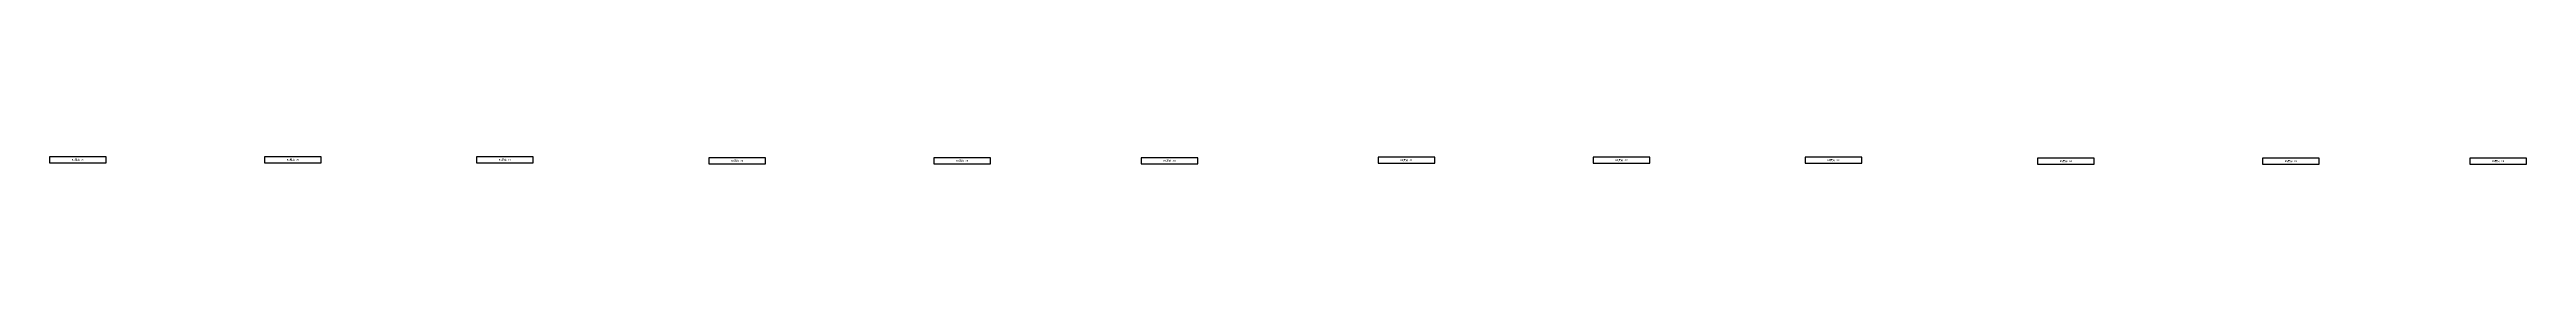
# Model space of a CAD drawing. Header units: inches. Extents: x 44145 to 132907, y -98283 to 21892.
# Drawn here: x 44806 to 86125, y -6631 to -6506 of the extents above; entities that cross this region are included whole.
import ezdxf
from ezdxf.enums import TextEntityAlignment as Align

# ---------------------------------------------------------------- set-up
doc = ezdxf.new("R2010")
doc.units = ezdxf.units.IN
doc.layers.add('NUMBERS', color=7, linetype='Continuous')
doc.layers.add('OUTER', color=7, linetype='Continuous')

msp = doc.modelspace()

# ---------------------------------------------------------------- linework, layer by layer
at = {"layer": 'OUTER'}
for points in [[(44806, -6608), (45752, -6608), (45752, -6506), (44806, -6506), (44806, -6608)], [(48393, -6608), (49339, -6608), (49339, -6506), (48393, -6506), (48393, -6608)], [(51928, -6608), (52874, -6608), (52874, -6506), (51928, -6506), (51928, -6608)], [(55805, -6625), (56751, -6625), (56751, -6523), (55805, -6523), (55805, -6625)], [(59558, -6625), (60504, -6625), (60504, -6523), (59558, -6523), (59558, -6625)], [(63016, -6625), (63962, -6625), (63962, -6523), (63016, -6523), (63016, -6625)], [(66969, -6614), (67915, -6614), (67915, -6513), (66969, -6513), (66969, -6614)], [(70556, -6614), (71502, -6614), (71502, -6513), (70556, -6513), (70556, -6614)], [(74091, -6614), (75037, -6614), (75037, -6513), (74091, -6513), (74091, -6614)], [(77968, -6631), (78914, -6631), (78914, -6530), (77968, -6530), (77968, -6631)], [(81721, -6631), (82667, -6631), (82667, -6530), (81721, -6530), (81721, -6631)], [(85179, -6631), (86125, -6631), (86125, -6530), (85179, -6530), (85179, -6631)]]:
    msp.add_lwpolyline(points, dxfattribs=at)

# ---------------------------------------------------------------- texts
at = {"layer": 'NUMBERS'}
for s, p in [('B5厨房-25', (45279, -6557)), ('B5厨房-26', (48866, -6557)), ('B5厨房-27', (52401, -6557)), ('B5厨房-28', (56278, -6574)), ('B5厨房-29', (60031, -6574)), ('B5厨房-30', (63489, -6574)), ('B5厨房-31', (67442, -6563)), ('B5厨房-32', (71029, -6563)), ('B5厨房-33', (74564, -6563)), ('B5厨房-34', (78441, -6580)), ('B5厨房-35', (82194, -6580)), ('B5厨房-36', (85652, -6580))]:
    msp.add_text(s, height=30, dxfattribs=at).set_placement(p, align=Align.MIDDLE_CENTER)

doc.saveas('drawing.dxf')
